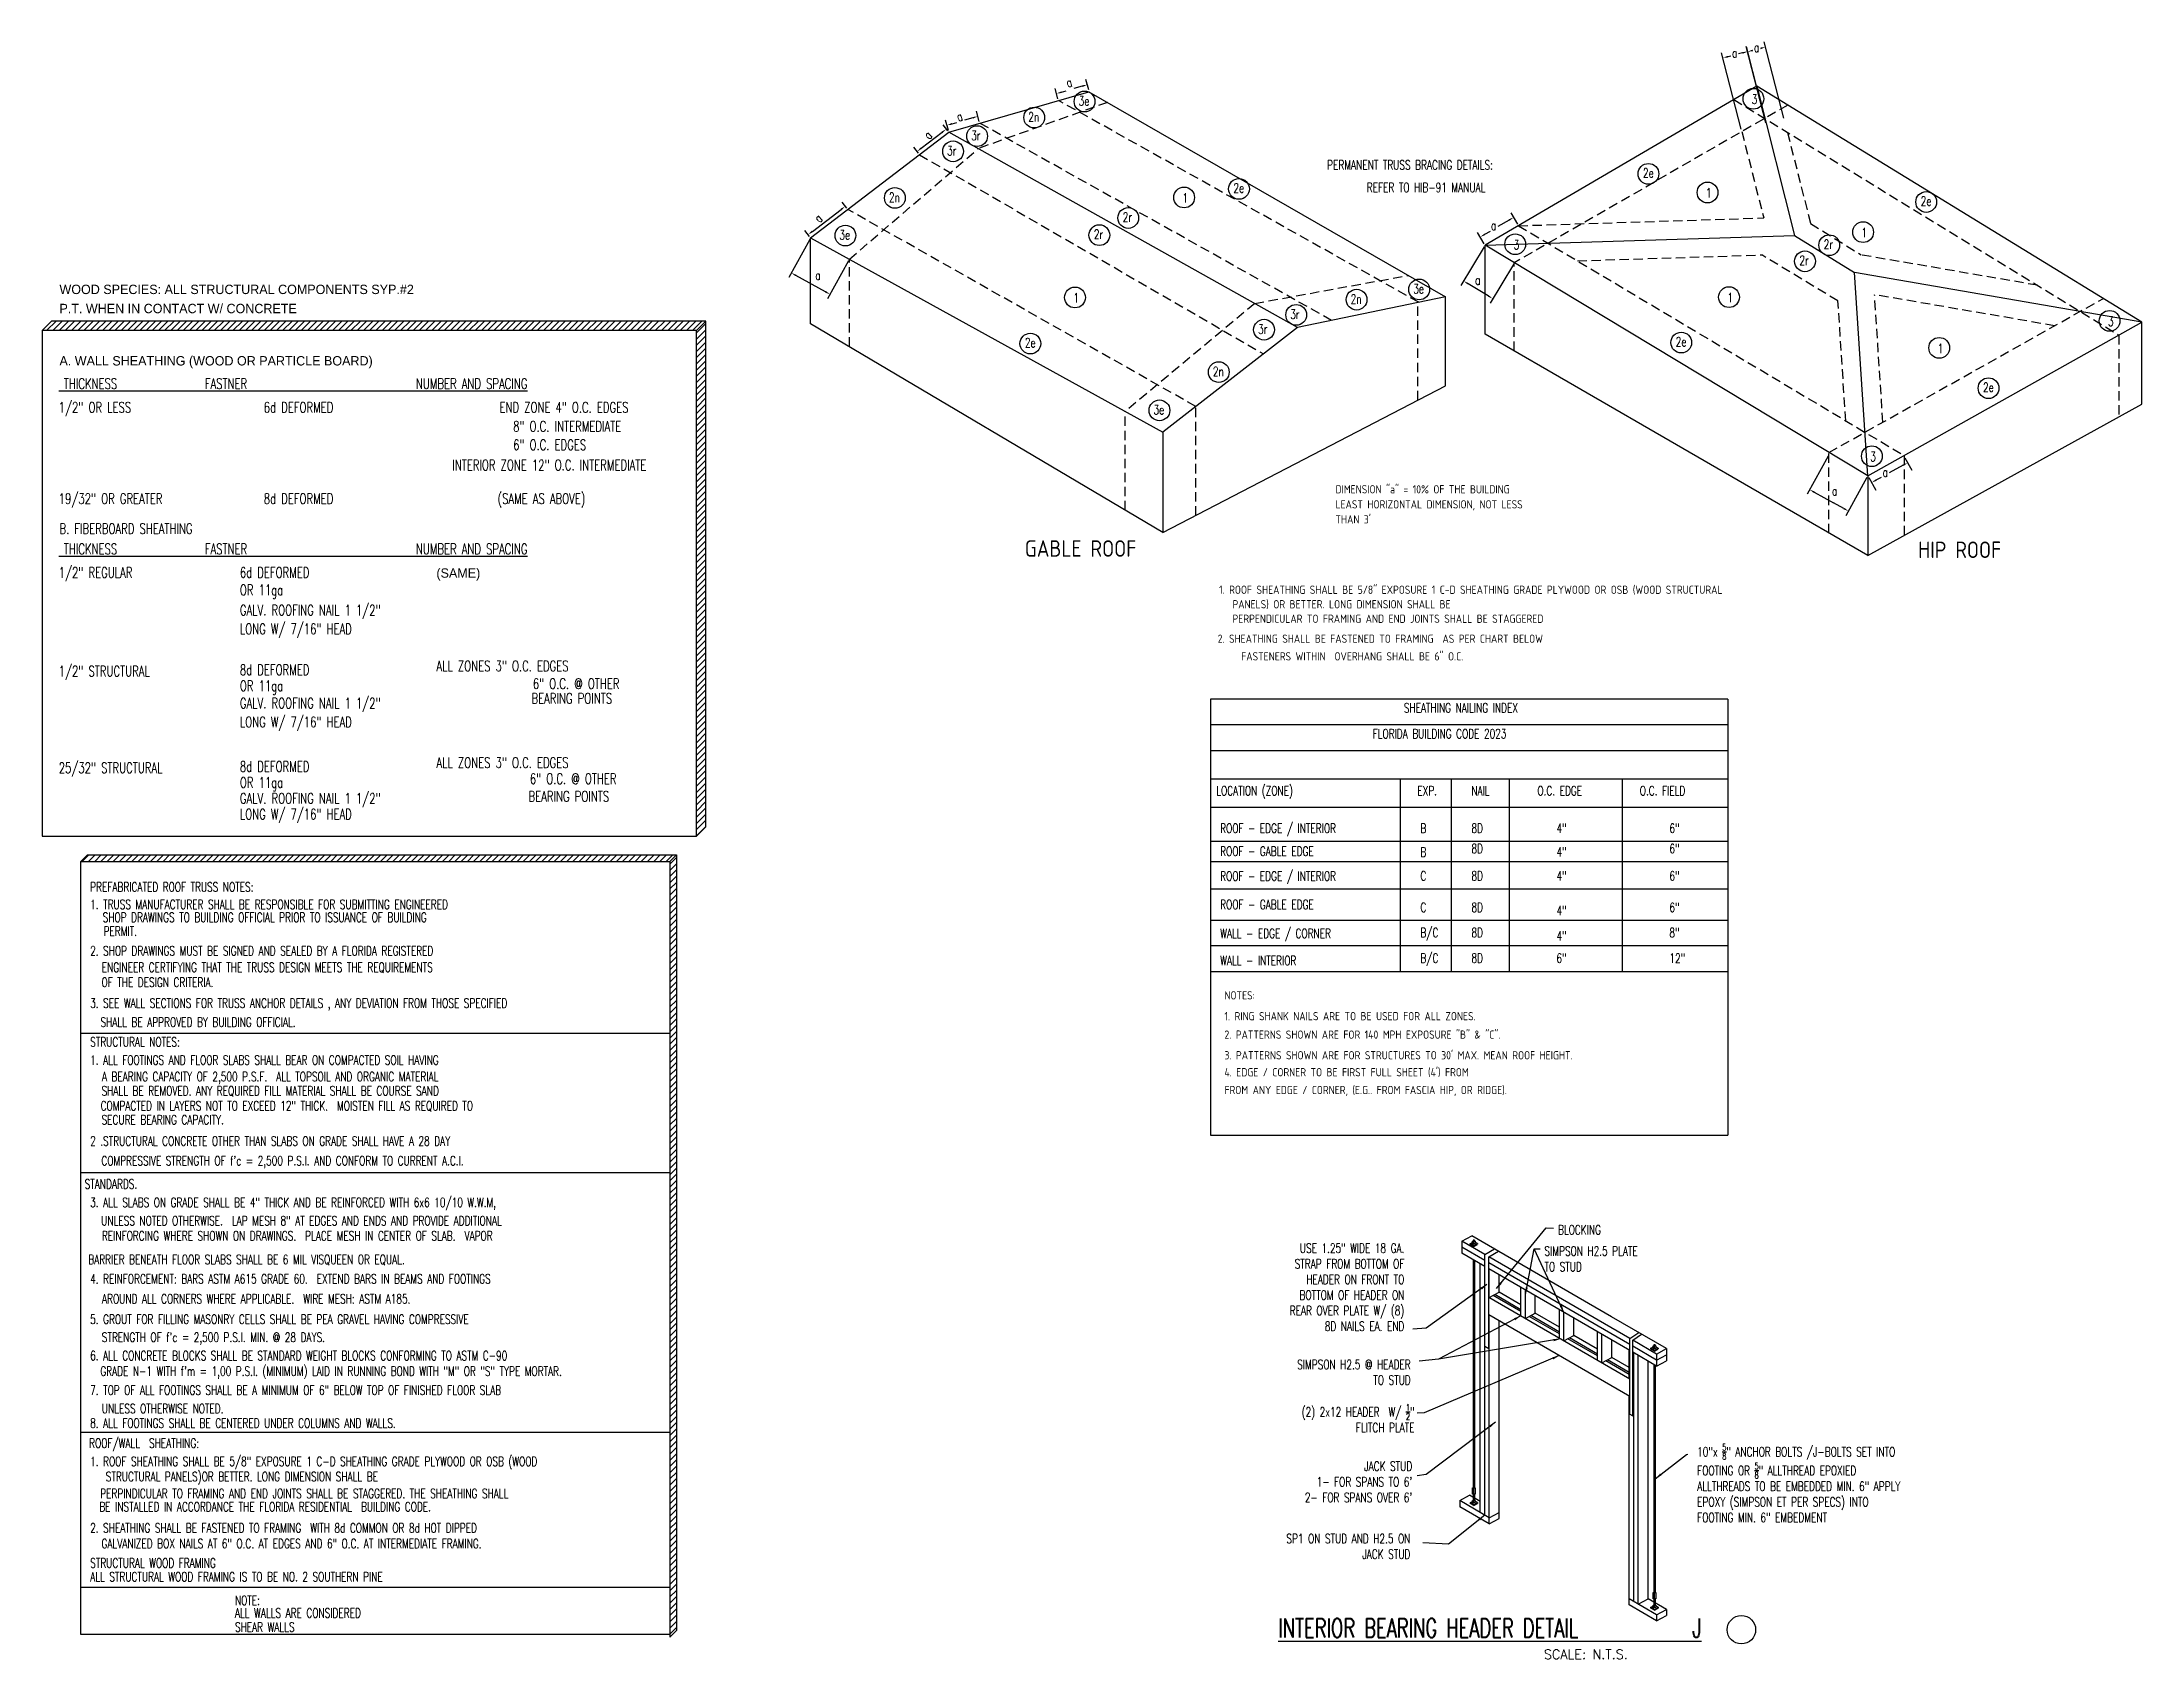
# Model space of a CAD drawing. Header units: inches. Extents: x -25328 to 8149, y -5530 to 4336.
# Drawn here: x 4537 to 5433, y -2696 to -2006 of the extents above; entities that cross this region are included whole.
import ezdxf

# ---------------------------------------------------------------- set-up
doc = ezdxf.new("R2010")
doc.units = ezdxf.units.IN
doc.header["$LTSCALE"] = 16
doc.header["$MEASUREMENT"] = 0
doc.linetypes.add('HIDDEN', pattern=[0.375, 0.25, -0.125])
doc.layers.get('0').update_dxf_attribs({"linetype": 'CONTINUOUS'})
for name, color, linetype in [('BLOCK', 8, 'CONTINUOUS'), ('DIM', 5, 'CONTINUOUS'), ('DIMS', 5, 'CONTINUOUS'), ('GREEN', 3, 'CONTINUOUS'), ('HATCH', 8, 'CONTINUOUS'), ('LAYER1', 2, 'CONTINUOUS'), ('ROOF', 1, 'CONTINUOUS'), ('TEXT', 11, 'CONTINUOUS'), ('TEXT ROOM', 3, 'CONTINUOUS'), ('wall-external', 6, 'CONTINUOUS'), ('WALLS EXT', 6, 'CONTINUOUS')]:
    doc.layers.add(name, color=color, linetype=linetype)
doc.styles.add('ARCHM', font='ARCHM.SHX')
doc.styles.add('HALLDIMTEXT', font='archs.shx')
doc.styles.add('NOTES', font='romant.shx', dxfattribs={"width": 0.7, "height": 4.5})
doc.styles.add('PAYTAS RM', font='romans.shx', dxfattribs={"width": 0.7, "height": 4.5})
doc.styles.add('PAYTS NOTES', font='romans.shx', dxfattribs={"width": 0.7, "height": 4.5})
doc.dimstyles.new('DIM- PAYTAS', dxfattribs={"dimscale": 48, "dimtxt": 0.1, "dimasz": 0.0625, "dimexe": 0.125, "dimexo": 0.125, "dimgap": 0.125, "dimtad": 1, "dimdec": 1, "dimzin": 3, "dimdsep": 46, "dimlunit": 4, "dimtxsty": 'PAYTAS RM', "dimblk": 'ARCHTICK', "dimcen": 0.09, "dimdle": 0.125, "dimclrd": 5, "dimclre": 5, "dimclrt": 11, "dimadec": 0, "dimazin": 0, "dimtfac": 1, "dimtdec": 1, "dimtofl": 0, "dimtmove": 2, "dimatfit": 3, "dimfxl": 0, "dimfrac": 2, "dimtolj": 1, "dimtzin": 3, "dimarcsym": 0})

msp = doc.modelspace()

# ---------------------------------------------------------------- texts
at = {"layer": 'DIM', "color": 11, "linetype": 'Continuous', "style": 'HALLDIMTEXT'}
for s, height, p in [('DIMENSION "a" = 10%%% OF THE BUILDING', 3.515625, (5088.89133413, -2198.72928295)), ('LEAST HORIZONTAL DIMENSION, NOT LESS', 3.515625, (5088.89133413, -2205.15785438)), ("THAN 3'", 3.515625, (5088.89133413, -2211.58642581)), ('GABLE ROOF', 7.03125, (4956.28994501, -2225.77308719)), ('HIP ROOF', 7.03125, (5337.65563305, -2226.306655)), ('1. ROOF SHEATHING SHALL BE 5/8" EXPOSURE 1 C-D SHEATHING GRADE PLYWOOD OR OSB (WOOD STRUCTURAL', 3.515625, (5039.19502735, -2241.62105145)), ('   PANELS) OR BETTER. LONG DIMENSION SHALL BE', 3.515625, (5039.19502735, -2247.80855145)), ('2. SHEATHING SHALL BE FASTENED TO FRAMING  AS PER CHART BELOW', 3.515625, (5038.60333636, -2262.52735909)), ('   PERPENDICULAR TO FRAMING AND END JOINTS SHALL BE STAGGERED', 3.515625, (5039.19502735, -2253.99605145)), ('FASTENERS WITHIN  OVERHANG SHALL BE 6" O.C.', 3.515625, (5048.66203881, -2270.05692813)), ('NOTES: ', 3.515625, (5041.50177608, -2414.80120326)), ('1. RING SHANK NAILS ARE TO BE USED FOR ALL ZONES.', 3.515625, (5041.50177608, -2423.69550408)), ('2. PATTERNS SHOWN ARE FOR 140 MPH EXPOSURE "B" & "C".', 3.515625, (5041.50177608, -2431.5670926)), ("3. PATTERNS SHOWN ARE FOR STRUCTURES TO 30' MAX. MEAN ROOF HEIGHT. ", 3.515625, (5041.50177608, -2440.38328036)), ("4. EDGE / CORNER TO BE FIRST FULL SHEET (4') FROM ", 3.515625, (5041.50177608, -2447.62513606)), ('FROM ANY EDGE / CORNER, (E.G.. FROM FASCIA HIP, OR RIDGE). ', 3.515625, (5041.50177608, -2455.22148837))]:
    msp.add_text(s, height=height, dxfattribs=at).set_placement(p)
at = {"layer": 'TEXT', "width": 0.7}
for s, height, style, p in [('3e', 4, 'PAYTS NOTES', (4979.2343477, -2033.13309097)), ('3', 4, 'PAYTS NOTES', (5266.63264246, -2032.43711238)), ('3r', 4, 'PAYTS NOTES', (4933.36657332, -2047.91228368)), ('2n', 4, 'PAYTS NOTES', (4957.74465967, -2039.97924581)), ('3r', 4, 'PAYTS NOTES', (4923.0970221, -2054.41469128)), ('PERMANENT TRUSS BRACING DETAILS:', 4, 'PAYTS NOTES', (5085.33463995, -2060.46912551)), ('2e', 4, 'PAYTS NOTES', (5220.16623014, -2063.90717478)), ('2n', 4, 'PAYTS NOTES', (4898.26055598, -2074.31395298)), ('1', 4, 'PAYTS NOTES', (5023.59223063, -2074.57158656)), ('2e', 4, 'PAYTS NOTES', (5045.34454129, -2070.34054964)), ('REFER TO HIB-91 MANUAL', 4, 'PAYTS NOTES', (5102.24868937, -2070.08270735)), ('1', 4, 'PAYTS NOTES', (5247.03854246, -2072.4427455)), ('2r', 4, 'PAYTS NOTES', (4998.07251047, -2082.75239907)), ('2e', 4, 'PAYTS NOTES', (5338.75217539, -2075.91313518)), ('3e', 4, 'PAYTS NOTES', (4877.12431393, -2090.38065212)), ('2r', 4, 'PAYTS NOTES', (4985.73539382, -2090.08099374)), ('1', 4, 'PAYTS NOTES', (5313.48006273, -2089.35665121)), ('3', 4, 'PAYTS NOTES', (5164.94387465, -2094.53755614)), ('2r', 4, 'PAYTS NOTES', (5286.97527067, -2101.25457306)), ('2r', 4, 'PAYTS NOTES', (5297.33844887, -2094.36355638)), ('1', 4, 'PAYTS NOTES', (4976.99778516, -2117.25750627)), ('2n', 4, 'PAYTS NOTES', (5095.36566617, -2117.73164183)), ('3e', 4, 'PAYTS NOTES', (5122.08901127, -2113.3939753)), ('1', 4, 'PAYTS NOTES', (5256.22705092, -2117.11132162)), ('3r', 4, 'PAYTS NOTES', (5069.58064588, -2124.24834188)), ('3', 4, 'PAYTS NOTES', (5418.70004954, -2127.2613615)), ('2e', 4, 'PAYTS NOTES', (4956.29257795, -2136.3863326)), ('3r', 4, 'PAYTS NOTES', (5055.86124084, -2130.57357352)), ('2e', 4, 'PAYTS NOTES', (5234.17669588, -2135.95854672)), ('1', 4, 'PAYTS NOTES', (5345.96113321, -2138.79199247)), ('%%U THICKNESS               FASTNER                              NUMBER AND SPACING', 4.5, 'PAYTS NOTES', (4543.81448607, -2154.09287894)), ('2n', 4, 'PAYTS NOTES', (5036.54635821, -2148.65820431)), ('2e', 4, 'PAYTS NOTES', (5365.34857512, -2155.42673256)), ('1/2" OR LESS', 4.5, 'PAYTS NOTES', (4543.81448607, -2164.210019)), ('6d DEFORMED', 4.5, 'PAYTS NOTES', (4631.33887704, -2164.210019)), ('END ZONE 4" O.C. EDGES', 4.5, 'PAYTS NOTES', (4731.99161894, -2164.210019)), ('8" O.C. INTERMEDIATE', 4.5, 'PAYTS NOTES', (4737.81627459, -2172.36399009)), ('3e', 4, 'PAYTS NOTES', (5011.21351448, -2165.00711038)), ('6" O.C. EDGES', 4.5, 'PAYTS NOTES', (4737.81627459, -2180.23536575)), ('INTERIOR ZONE 12" O.C. INTERMEDIATE', 4.5, 'PAYTS NOTES', (4711.80416673, -2188.87692262)), ('3', 4, 'PAYTS NOTES', (5317.19564181, -2185.03297612)), ('19/32" OR GREATER', 4.5, 'PAYTS NOTES', (4543.81448607, -2203.23454246)), ('8d DEFORMED', 4.5, 'PAYTS NOTES', (4631.33887704, -2203.23454246)), ('(SAME AS ABOVE)', 4.5, 'PAYTS NOTES', (4731.20705696, -2203.23454246)), ('B. FIBERBOARD SHEATHING', 4.5, 'PAYTS NOTES', (4544.12314826, -2216.02087532)), ('%%U THICKNESS               FASTNER                              NUMBER AND SPACING', 4.5, 'PAYTS NOTES', (4543.81448607, -2224.68305099)), ('1/2" REGULAR', 4.5, 'PAYTS NOTES', (4543.81448607, -2234.7301774)), ('6d DEFORMED', 4.5, 'PAYTS NOTES', (4621.1554618, -2234.7301774)), ('OR 11ga', 4.5, 'PAYTS NOTES', (4621.1554618, -2242.18651142)), ('GALV. ROOFING NAIL 1 1/2"', 4.5, 'PAYTS NOTES', (4621.1554618, -2250.82806829)), ('LONG W/ 7/16" HEAD', 4.5, 'PAYTS NOTES', (4621.1554618, -2258.84201209)), ('1/2" STRUCTURAL', 4.5, 'PAYTS NOTES', (4543.81448607, -2276.8927973)), ('8d DEFORMED', 4.5, 'PAYTS NOTES', (4621.1554618, -2276.33519788)), ('ALL ZONES 3" O.C. EDGES', 4.5, 'PAYTS NOTES', (4705.05546881, -2274.66239963)), ('OR 11ga', 4.5, 'PAYTS NOTES', (4621.1554618, -2283.16391883)), ('GALV. ROOFING NAIL 1 1/2"', 4.5, 'PAYTS NOTES', (4621.1554618, -2290.55024957)), ('BEARING POINTS', 4.5, 'PAYTS NOTES', (4745.64535408, -2288.45986882)), ('6" O.C. @ OTHER', 4.5, 'PAYTS NOTES', (4746.20342435, -2282.18874729)), ('LONG W/ 7/16" HEAD', 4.5, 'PAYTS NOTES', (4621.1554618, -2298.56419338)), ('SHEATHING NAILING INDEX', 4, 'PAYTS NOTES', (5118.07287502, -2292.29221828)), ('FLORIDA BUILDING CODE 2023', 4, 'PAYTS NOTES', (5104.76243457, -2303.34094557)), ('25/32" STRUCTURAL', 4.5, 'PAYTS NOTES', (4543.81448607, -2318.1502593)), ('8d DEFORMED', 4.5, 'PAYTS NOTES', (4621.1554618, -2317.59265988)), ('ALL ZONES 3" O.C. EDGES', 4.5, 'PAYTS NOTES', (4705.05546881, -2315.91986163)), ('OR 11ga', 4.5, 'PAYTS NOTES', (4621.1554618, -2324.42137046)), ('6" O.C. @ OTHER', 4.5, 'PAYTS NOTES', (4744.94716648, -2322.81859622)), ('GALV. ROOFING NAIL 1 1/2"', 4.5, 'PAYTS NOTES', (4621.1554618, -2331.18007777)), ('BEARING POINTS', 4.5, 'PAYTS NOTES', (4744.38909621, -2330.34495425)), ('LOCATION (ZONE)', 4, 'PAYTS NOTES', (5037.98743011, -2327.66754874)), ('EXP. ', 4, 'PAYTS NOTES', (5123.83407056, -2327.66754874)), ('NAIL', 4, 'PAYTS NOTES', (5146.8916178, -2327.66754874)), ('O.C. EDGE', 4, 'PAYTS NOTES', (5175.09623646, -2327.66754874)), ('O.C. FIELD', 4, 'PAYTS NOTES', (5218.82102154, -2327.66754874)), ('LONG W/ 7/16" HEAD', 4.5, 'PAYTS NOTES', (4621.1554618, -2337.93878507)), ('ROOF - EDGE / INTERIOR', 4, 'PAYTS NOTES', (5039.68133525, -2343.70696452)), ('B', 4, 'PAYTS NOTES', (5125.17400231, -2343.70696452)), ('8D', 4, 'PAYTS NOTES', (5146.96296896, -2343.70696452)), ('4"', 4, 'PAYTS NOTES', (5183.25061343, -2343.70696452)), ('6"', 4, 'PAYTS NOTES', (5231.45694677, -2343.70696452)), ('8D', 4, 'PAYTS NOTES', (5146.96296896, -2352.40385536)), ('6"', 4, 'PAYTS NOTES', (5231.45694677, -2352.40385536)), ('ROOF - GABLE EDGE', 4, 'PAYTS NOTES', (5039.68133525, -2353.52925533)), ('B', 4, 'PAYTS NOTES', (5125.17400231, -2353.87459438)), ('4"', 4, 'PAYTS NOTES', (5183.25061343, -2353.77860231)), ('PREFABRICATED ROOF TRUSS NOTES:', 4, 'PAYTAS RM', (4557.23791693, -2368.76464712)), ('ROOF - EDGE / INTERIOR', 4, 'PAYTS NOTES', (5039.68133525, -2364.09930611)), ('C', 4, 'PAYTS NOTES', (5125.17400231, -2364.04430374)), ('8D', 4, 'PAYTS NOTES', (5146.96296896, -2364.04430374)), ('4"', 4, 'PAYTS NOTES', (5183.25061343, -2364.04430374)), ('6"', 4, 'PAYTS NOTES', (5231.45694677, -2364.04430374)), ('1. TRUSS MANUFACTURER SHALL BE RESPONSIBLE FOR SUBMITTING ENGINEERED', 4, 'PAYTAS RM', (4557.23791693, -2376.20820655)), ('ROOF - GABLE EDGE', 4, 'PAYTS NOTES', (5039.68133525, -2376.27495328)), ('C', 4, 'PAYTS NOTES', (5125.17400231, -2377.49212379)), ('8D', 4, 'PAYTS NOTES', (5146.96296896, -2377.49212379)), ('4"', 4, 'PAYTS NOTES', (5183.25061343, -2378.86687074)), ('6"', 4, 'PAYTS NOTES', (5231.45694677, -2377.49212379)), ('  SHOP DRAWINGS TO BUILDING OFFICIAL PRIOR TO ISSUANCE OF BUILDING ', 4, 'PAYTAS RM', (4558.73643802, -2381.73624813)), ('  PERMIT.', 4, 'PAYTAS RM', (4559.12672621, -2387.6481725)), ('WALL - EDGE / CORNER', 4, 'PAYTS NOTES', (5039.68133525, -2388.58438223)), ('B/C', 4, 'PAYTS NOTES', (5125.17400231, -2388.26176851)), ('8D', 4, 'PAYTS NOTES', (5146.96296896, -2388.26176851)), ('8"', 4, 'PAYTS NOTES', (5231.45694677, -2388.26176851)), ('2. SHOP DRAWINGS MUST BE SIGNED AND SEALED BY A FLORIDA REGISTERED', 4, 'PAYTAS RM', (4557.23791693, -2396.03569432)), ('4"', 4, 'PAYTS NOTES', (5183.25061343, -2389.63651546)), ('  ENGINEER CERTIFYING THAT THE TRUSS DESIGN MEETS THE REQUIREMENTS ', 4, 'PAYTAS RM', (4558.31645223, -2403.0808602)), ('WALL - INTERIOR', 4, 'PAYTS NOTES', (5039.68133525, -2400.22483061)), ('B/C', 4, 'PAYTS NOTES', (5125.17400231, -2399.17256346)), ('8D', 4, 'PAYTS NOTES', (5146.96296896, -2399.17256346)), ('6"', 4, 'PAYTS NOTES', (5183.25061343, -2399.17256346)), ('12"', 4, 'PAYTS NOTES', (5231.45694677, -2399.17256346)), ('  OF THE DESIGN CRITERIA.', 4, 'PAYTAS RM', (4558.25119101, -2409.4768315)), ('3. SEE WALL SECTIONS FOR TRUSS ANCHOR DETAILS , ANY DEVIATION FROM THOSE SPECIFIED ', 4, 'PAYTAS RM', (4557.23791693, -2418.35812187)), ('   SHALL BE APPROVED BY BUILDING OFFICIAL.', 4, 'PAYTAS RM', (4555.39651549, -2426.47404744)), ('STRUCTURAL NOTES:', 4, 'PAYTAS RM', (4557.23791693, -2434.93588804)), ('1. ALL FOOTINGS AND FLOOR SLABS SHALL BEAR ON COMPACTED SOIL HAVING', 4, 'PAYTAS RM', (4557.23791693, -2442.6711377)), ('   A BEARING CAPACITY OF 2,500 P.S.F.  ALL TOPSOIL AND ORGANIC MATERIAL', 4, 'PAYTAS RM', (4555.99046644, -2449.75726141)), ('   SHALL BE REMOVED. ANY REQUIRED FILL MATERIAL SHALL BE COURSE SAND', 4, 'PAYTAS RM', (4555.8387006, -2455.83718783)), ('   COMPACTED IN LAYERS NOT TO EXCEED 12" THICK.  MOISTEN FILL AS REQUIRED TO ', 4, 'PAYTAS RM', (4555.43892614, -2462.20139848)), ('   SECURE BEARING CAPACITY.', 4, 'PAYTAS RM', (4555.83870441, -2468.16608457)), ('2 .STRUCTURAL CONCRETE OTHER THAN SLABS ON GRADE SHALL HAVE A 28 DAY ', 4, 'PAYTAS RM', (4557.23791693, -2477.26160969)), ("   COMPRESSIVE STRENGTH OF f'c = 2,500 P.S.I. AND CONFORM TO CURRENT A.C.I. ", 4, 'PAYTAS RM', (4555.76080683, -2485.64688681)), ('   STANDARDS.', 4, 'PAYTAS RM', (4548.62143688, -2495.59739888)), ('3. ALL SLABS ON GRADE SHALL BE 4" THICK AND BE REINFORCED WITH 6x6 10/10 W.W.M,', 4, 'PAYTAS RM', (4557.23791693, -2503.44000253)), ('   UNLESS NOTED OTHERWISE.  LAP MESH 8" AT EDGES AND ENDS AND PROVIDE ADDITIONAL', 4, 'PAYTAS RM', (4555.67982061, -2511.26735643)), ('   REINFORCING WHERE SHOWN ON DRAWINGS.  PLACE MESH IN CENTER OF SLAB.  VAPOR ', 4, 'PAYTAS RM', (4555.9914414, -2517.70531956)), ('   BARRIER BENEATH FLOOR SLABS SHALL BE 6 MIL VISQUEEN OR EQUAL.', 4, 'PAYTAS RM', (4550.16153457, -2527.84868598)), ('4. REINFORCEMENT: BARS ASTM A615 GRADE 60.  EXTEND BARS IN BEAMS AND FOOTINGS', 4, 'PAYTAS RM', (4557.23791693, -2536.07359344)), ('   AROUND ALL CORNERS WHERE APPLICABLE.  WIRE MESH: ASTM A185.', 4, 'PAYTAS RM', (4556.03840312, -2544.60653879)), ('5. GROUT FOR FILLING MASONRY CELLS SHALL BE PEA GRAVEL HAVING COMPRESSIVE ', 4, 'PAYTAS RM', (4557.23791693, -2553.34960337)), ("   STRENGTH OF f'c = 2,500 P.S.I. MIN. @ 28 DAYS.", 4, 'PAYTAS RM', (4555.94645625, -2561.05116871)), ('6. ALL CONCRETE BLOCKS SHALL BE STANDARD WEIGHT BLOCKS CONFORMING TO ASTM C-90', 4, 'PAYTAS RM', (4557.23791693, -2568.89040062)), ('   GRADE N-1 WITH f\'m = 1,00 P.S.I. (MINIMUM) LAID IN RUNNING BOND WITH "M" OR "S" TYPE MORTAR.', 4, 'PAYTAS RM', (4555.30072591, -2575.50015238)), ('7. TOP OF ALL FOOTINGS SHALL BE A MINIMUM OF 6" BELOW TOP OF FINISHED FLOOR SLAB', 4, 'PAYTAS RM', (4557.23791693, -2583.61566861)), ('   UNLESS OTHERWISE NOTED.', 4, 'PAYTAS RM', (4555.94645625, -2591.51607698)), ('8. ALL FOOTINGS SHALL BE CENTERED UNDER COLUMNS AND WALLS.', 4, 'PAYTAS RM', (4557.23791693, -2597.69560593)), ('ROOF/WALL  SHEATHING:', 4, 'PAYTAS RM', (4556.80743131, -2606.27595846)), ('1. ROOF SHEATHING SHALL BE 5/8" EXPOSURE 1 C-D SHEATHING GRADE PLYWOOD OR OSB (WOOD ', 4, 'PAYTAS RM', (4557.23791693, -2614.05272672)), ('    STRUCTURAL PANELS)OR BETTER. LONG DIMENSION SHALL BE', 4, 'PAYTAS RM', (4555.56311516, -2620.53779727)), ('   PERPINDICULAR TO FRAMING AND END JOINTS SHALL BE STAGGERED. THE SHEATHING SHALL', 4, 'PAYTAS RM', (4555.26226079, -2627.73252192)), ('   BE INSTALLED IN ACCORDANCE THE FLORIDA RESIDENTIAL  BUILDING CODE.', 4, 'PAYTAS RM', (4554.86713261, -2633.40145985)), ('2. SHEATHING SHALL BE FASTENED TO FRAMING  WITH 8d COMMON OR 8d HOT DIPPED', 4, 'PAYTAS RM', (4557.23791693, -2642.44783084)), ('STRUCTURAL WOOD FRAMING', 4, 'PAYTAS RM', (4557.23791693, -2657.4212055)), ('   GALVANIZED BOX NAILS AT 6" O.C. AT EDGES AND 6" O.C. AT INTERMEDIATE FRAMING.', 4, 'PAYTAS RM', (4555.81985269, -2649.15878464)), ('ALL STRUCTURAL WOOD FRAMING IS TO BE NO. 2 SOUTHERN PINE', 4, 'PAYTAS RM', (4557.23791693, -2663.29774117)), ('NOTE:', 4, 'PAYTAS RM', (4619.05994793, -2673.38350725)), ('ALL WALLS ARE CONSIDERED', 4, 'PAYTAS RM', (4619.05994793, -2678.76699477)), ('SHEAR WALLS', 4, 'PAYTAS RM', (4619.05994793, -2684.77553044))]:
    msp.add_text(s, height=height, dxfattribs=dict(at, style=style)).set_placement(p)
at = {"layer": 'TEXT'}
for s, style, p in [('WOOD SPECIES: ALL STRUCTURAL COMPONENTS SYP.#2', 'ARCHM', (4544.12314826, -2113.61243563)), ('P.T. WHEN IN CONTACT W/ CONCRETE', 'ARCHM', (4544.12314826, -2121.78020094)), ('A. WALL SHEATHING (WOOD OR PARTICLE BOARD)', 'ARCHM', (4544.12314826, -2144.10543238)), ('(SAME)', 'ARCHM', (4705.05546881, -2234.7301774)), ('SCALE: N.T.S.', 'NOTES', (5177.8522837, -2696.41600873))]:
    msp.add_text(s, height=4, dxfattribs=dict(at, style=style)).set_placement(p)
at = {"layer": 'TEXT', "char_height": 4, "attachment_point": 5, "style": 'PAYTS NOTES'}
for insert in [(5268.67160583, -2008.26589086), (5259.34303739, -2010.65424038), (5156.39719214, -2084.35269667), (4867.9543513, -2105.58254172), (5149.65323766, -2107.61161494), (5323.62556516, -2189.67024618), (5301.99937689, -2197.67199499)]:
    msp.add_mtext('\\A1;a', dxfattribs=dict(at, insert=insert))
for insert, rotation in [((4975.13961802, -2023.23386761), 17.2005696926), ((4928.38848621, -2037.8019813), 17.2005696926), ((4914.85413992, -2045.6619658), 45), ((4868.03795722, -2081.21006462), 45)]:
    msp.add_mtext('\\A1;a', dxfattribs=dict(at, insert=insert, rotation=rotation))
at = {"layer": 'TEXT', "char_height": 4}
for s, insert, width, attachment_point, style in [('\\A1;USE 1.25" WIDE 18 GA. STRAP FROM BOTTOM OF HEADER ON FRONT TO BOTTOM OF HEADER ON REAR OVER PLATE W/ (8) 8D NAILS EA. END', (5118.30503898, -2518.99588706), 58.4499644885, 3, 'PAYTS NOTES'), ('\\A1;BLOCKING', (5183.88428686, -2511.13825777), 71.2296437844, 1, 'NOTES'), ('\\A1;SIMPSON H2.5 PLATE TO STUD', (5178.10349338, -2520.23656644), 44.0509415186, 1, 'NOTES'), ('\\A1;SIMPSON H2.5 @ HEADER TO STUD', (5121.01639262, -2568.65604825), 58.4499644885, 3, 'PAYTS NOTES'), ('\\A1;(2) 2x12 HEADER  W/ {\\H0.7x;\\S1/2;}" FLITCH PLATE', (5122.65344047, -2587.57447684), 58.4499644885, 3, 'PAYTS NOTES'), ('\\A1;10"x {\\H0.7x;\\S5/8;}" ANCHOR BOLTS /J-BOLTS SET INTO FOOTING OR {\\H0.7x;\\S5/8;}" ALLTHREAD EPOXIED  ALLTHREADS TO BE EMBEDDED MIN. 6" APPLY EPOXY (SIMPSON ET PER SPECS) INTO FOOTING MIN. 6" EMBEDMENT ', (5243.30997511, -2604.56828307), 91.8050156629, 1, 'NOTES'), ("\\A1;JACK STUD\\P1- FOR SPANS TO 6'\\P2- FOR SPANS OVER 6'", (5121.65216808, -2612.10047143), 58.4499644885, 3, 'PAYTS NOTES'), ('\\A1;SP1 ON STUD AND H2.5 ON JACK STUD ', (5120.86154262, -2643.0059483), 58.4499644885, 3, 'PAYTS NOTES')]:
    msp.add_mtext(s, dxfattribs=dict(at, insert=insert, width=width, attachment_point=attachment_point, style=style))
at = {"layer": 'TEXT ROOM', "style": 'PAYTS NOTES', "width": 0.7}
msp.add_text('%%UINTERIOR BEARING HEADER DETAIL         J', height=8, dxfattribs=at).set_placement((5064.40080928, -2687.18183718))

# ---------------------------------------------------------------- blocks, each defined once
blk = doc.blocks.new('_ArchTick')
at = {"color": 0, "linetype": 'ByBlock', "const_width": 0.15}
blk.add_lwpolyline([(-0.5, -0.5), (0.5, 0.5)], dxfattribs=at)

# ---------------------------------------------------------------- hatches: boundary and pattern name
at = {"layer": 'DIMS'}
h = msp.add_hatch(dxfattribs=at)
h.set_pattern_fill('ANSI31', color=8, scale=15, style=0)
h.set_pattern_definition([(45, (15939.5364, -1330.2425), (-1.3258252, 1.3258252), [])])
h.paths.add_polyline_path([(4807.60114186, -2353.0980256), (4556.08307149, -2353.0980256), (4553.25464437, -2355.92645272), (4804.77271473, -2355.92645272)])
h = msp.add_hatch(dxfattribs=at)
h.set_pattern_fill('ANSI31', color=8, scale=15, style=0)
h.set_pattern_definition([(45, (7850.8707, -3036.5012), (-1.3258252, 1.3258252), [])])
h.paths.add_polyline_path([(4807.60114186, -2353.0980256), (4804.77271473, -2355.92645272), (4804.77271473, -2687.12762898), (4807.60114186, -2684.29920186)])
at = {"layer": 'HATCH', "linetype": 'Continuous'}
h = msp.add_hatch(dxfattribs=at)
h.set_pattern_fill('ANSI31', color=256, scale=15, style=0)
h.set_pattern_definition([(45, (11699.3088, -2080.2711), (-1.3258252, 1.3258252), [])])
h.paths.add_polyline_path([(4820.11605309, -2125.20748462), (4540.66718974, -2125.20748462), (4536.66718974, -2129.20748462), (4816.11605309, -2129.20748462)])
h.paths.add_polyline_path([(4820.11605309, -2125.20748462), (4816.11605309, -2129.20748462), (4816.11605309, -2345.06863152), (4820.11605309, -2341.06863152)])

# ---------------------------------------------------------------- linework, layer by layer
at = {"layer": 'DIMS', "linetype": 'Continuous'}
for p, q in [((4536.66718974, -2129.20748462), (4540.66718974, -2125.20748462)), ((4816.11605309, -2129.20748462), (4536.66718974, -2129.20748462)), ((4536.66718974, -2129.20748462), (4536.66718974, -2345.06863152)), ((4820.11605309, -2125.20748462), (4540.66718974, -2125.20748462)), ((4816.11605309, -2129.20748462), (4820.11605309, -2125.20748462)), ((4816.11605309, -2345.06863152), (4816.11605309, -2129.20748462)), ((4820.11605309, -2341.06863152), (4820.11605309, -2125.20748462)), ((4536.66718974, -2345.06863152), (4816.11605309, -2345.06863152)), ((4816.11605309, -2345.06863152), (4820.11605309, -2341.06863152))]:
    msp.add_line(p, q, dxfattribs=at)
at = {"layer": 'DIMS'}
for p, q in [((4553.25464437, -2355.92645272), (4556.08307149, -2353.0980256)), ((4553.25464437, -2355.92645272), (4804.77271473, -2355.92645272)), ((4553.25464437, -2685.91623284), (4553.25464437, -2355.92645272)), ((4556.08307149, -2353.0980256), (4807.60114186, -2353.0980256)), ((4804.77271473, -2355.92645272), (4807.60114186, -2353.0980256)), ((4804.77271473, -2355.92645272), (4804.77271473, -2687.12762898)), ((4807.60114186, -2353.0980256), (4807.60114186, -2684.29920186)), ((4804.77271473, -2429.27604608), (4553.25464437, -2429.27604608)), ((4804.77271473, -2488.78140406), (4553.25464437, -2488.78140406)), ((4804.77271473, -2599.71785345), (4553.25464437, -2599.71785345)), ((4804.77271473, -2665.9373043), (4553.25464437, -2665.9373043)), ((4804.77271473, -2665.9373043), (4553.25464437, -2665.9373043)), ((4804.77271473, -2685.91623284), (4553.25464437, -2685.91623284)), ((4804.77271473, -2687.12762898), (4807.60114186, -2684.29920186))]:
    msp.add_line(p, q, dxfattribs=at)
at = {"layer": 'GREEN', "linetype": 'Continuous'}
for p, q in [((5146.46161415, -2519.35617996), (5146.46161415, -2518.96774814)), ((5146.46815411, -2518.97223724), (5147.37470506, -2518.47712975)), ((5147.96904839, -2519.8423754), (5146.46815411, -2518.97223724)), ((5147.37470506, -2518.05465723), (5148.28779597, -2518.05465723)), ((5147.37470506, -2518.96774814), (5147.37470506, -2518.05465723)), ((5147.37470506, -2518.96774814), (5148.58234142, -2518.96774814)), ((5147.96904839, -2519.8423754), (5149.55969099, -2518.97365527)), ((5147.99325051, -2518.96774814), (5147.99325051, -2518.05465723)), ((5148.28779597, -2518.05465723), (5148.58234142, -2518.05465723)), ((5148.58234142, -2518.05465723), (5148.58234142, -2518.96774814)), ((5149.55969099, -2518.97365527), (5148.58234142, -2518.40704031)), ((5149.52488688, -2518.96774814), (5149.52488688, -2519.35617996)), ((5147.95428881, -2520.23080722), (5146.45339453, -2519.36066905)), ((5147.95428881, -2520.23080722), (5149.5449314, -2519.36208709)), ((5147.96904839, -2519.8423754), (5147.95428881, -2520.23080722)), ((5225.03893261, -2564.92035755), (5223.53803833, -2564.05021938)), ((5223.54625795, -2564.04573028), (5223.54625795, -2563.65729847)), ((5223.55279791, -2563.66178756), (5224.45934886, -2563.16668008)), ((5225.05369219, -2564.53192573), (5223.55279791, -2563.66178756)), ((5224.45934886, -2562.74420756), (5225.37243977, -2562.74420756)), ((5224.45934886, -2563.65729847), (5224.45934886, -2562.74420756)), ((5224.45934886, -2563.65729847), (5225.66698522, -2563.65729847)), ((5225.03893261, -2564.92035755), (5226.6295752, -2564.05163742)), ((5225.05369219, -2564.53192573), (5226.64433479, -2563.6632056)), ((5225.07789431, -2563.65729847), (5225.07789431, -2562.74420756)), ((5225.37243977, -2562.74420756), (5225.66698522, -2562.74420756)), ((5225.66698522, -2562.74420756), (5225.66698522, -2563.65729847)), ((5226.64433479, -2563.6632056), (5225.66698522, -2563.09659064)), ((5226.60953068, -2563.65729847), (5226.60953068, -2564.04573028)), ((5225.05369219, -2564.53192573), (5225.03893261, -2564.92035755)), ((5147.37723357, -2623.2828717), (5148.58486994, -2623.2828717)), ((5147.37723357, -2626.02214443), (5147.37723357, -2623.2828717)), ((5148.29032448, -2626.02214443), (5147.37723357, -2626.02214443)), ((5147.99577903, -2626.02214443), (5147.99577903, -2623.2828717)), ((5148.58486994, -2626.02214443), (5148.29032448, -2626.02214443)), ((5148.58486994, -2623.2828717), (5148.58486994, -2626.02214443)), ((5147.95681733, -2630.91470448), (5146.45592304, -2630.04456631)), ((5146.46414267, -2630.04007721), (5146.46414267, -2629.65164539)), ((5146.47068263, -2629.65613449), (5147.37723357, -2629.16102701)), ((5147.97157691, -2630.52627266), (5146.47068263, -2629.65613449)), ((5147.37723357, -2628.73855448), (5148.29032448, -2628.73855448)), ((5147.37723357, -2629.65164539), (5147.37723357, -2628.73855448)), ((5147.37723357, -2629.65164539), (5148.58486994, -2629.65164539)), ((5147.95681733, -2630.91470448), (5149.54745992, -2630.04598435)), ((5147.97157691, -2630.52627266), (5147.95681733, -2630.91470448)), ((5147.97157691, -2630.52627266), (5149.56221951, -2629.65755253)), ((5147.99577903, -2629.65164539), (5147.99577903, -2628.73855448)), ((5148.29032448, -2628.73855448), (5148.58486994, -2628.73855448)), ((5148.58486994, -2628.73855448), (5148.58486994, -2629.65164539)), ((5149.56221951, -2629.65755253), (5148.58486994, -2629.09093757)), ((5149.52741539, -2629.65164539), (5149.52741539, -2630.04007721)), ((5224.46187737, -2667.97242203), (5225.66951374, -2667.97242203)), ((5224.46187737, -2670.71169476), (5224.46187737, -2667.97242203)), ((5225.37496828, -2670.71169476), (5224.46187737, -2670.71169476)), ((5225.08042283, -2670.71169476), (5225.08042283, -2667.97242203)), ((5225.66951374, -2670.71169476), (5225.37496828, -2670.71169476)), ((5225.66951374, -2667.97242203), (5225.66951374, -2670.71169476)), ((5225.04146113, -2675.60425481), (5223.54056684, -2674.73411664)), ((5223.54878647, -2674.72962754), (5223.54878647, -2674.34119572)), ((5223.55532643, -2674.34568482), (5224.46187737, -2673.85057734)), ((5225.05622071, -2675.21582299), (5223.55532643, -2674.34568482)), ((5224.46187737, -2673.42810481), (5225.37496828, -2673.42810481)), ((5224.46187737, -2674.34119572), (5224.46187737, -2673.42810481)), ((5224.46187737, -2674.34119572), (5225.66951374, -2674.34119572)), ((5225.04146113, -2675.60425481), (5226.63210372, -2674.73553468)), ((5225.05622071, -2675.21582299), (5225.04146113, -2675.60425481)), ((5225.05622071, -2675.21582299), (5226.64686331, -2674.34710286)), ((5225.08042283, -2674.34119572), (5225.08042283, -2673.42810481)), ((5225.37496828, -2673.42810481), (5225.66951374, -2673.42810481)), ((5225.66951374, -2673.42810481), (5225.66951374, -2674.34119572)), ((5226.64686331, -2674.34710286), (5225.66951374, -2673.7804879)), ((5226.61205919, -2674.34119572), (5226.61205919, -2674.72962754))]:
    msp.add_line(p, q, dxfattribs=at)
at = {"layer": 'LAYER1'}
msp.add_line((5152.60358557, -2540.98672148), (5152.60358557, -2528.79027698), dxfattribs=at)
at = {"layer": 'ROOF'}
for p, q in [((5268.75106301, -2024.82915436), (5152.80896803, -2092.79335152)), ((5433.21790472, -2125.54855274), (5268.75106301, -2024.82915436)), ((5268.75106301, -2024.82915436), (5284.85662618, -2088.56214325)), ((4923.88895241, -2044.46243212), (4983.53224567, -2027.19284104)), ((4983.53224567, -2027.19284104), (5135.91507214, -2114.76036949)), ((4864.80307441, -2089.58620237), (4923.88895241, -2044.46243212)), ((5072.67994065, -2127.84675009), (4923.88895241, -2044.46243212)), ((5152.80896803, -2092.79335152), (5284.85662618, -2088.56214325)), ((5284.85662618, -2088.56214325), (5310.5440803, -2104.41852034)), ((4864.80307441, -2089.58620237), (5015.19344484, -2172.53197207)), ((5316.16097923, -2191.28441557), (5152.80896803, -2092.79335152)), ((5316.16097923, -2191.28441557), (5310.5440803, -2104.41852034)), ((5433.21790472, -2125.54855274), (5310.5440803, -2104.41852034)), ((5135.91507214, -2114.76036949), (5072.67994065, -2127.84675009)), ((5072.67994065, -2127.84675009), (5015.19344484, -2172.53197207)), ((5316.16097923, -2191.28441557), (5433.21790472, -2125.54855274))]:
    msp.add_line(p, q, dxfattribs=at)
at = {"layer": 'ROOF', "color": 8, "linetype": 'HIDDEN'}
for p, q in [((4991.52986935, -2031.78871418), (4936.39183187, -2051.46920107)), ((5124.43137131, -2117.13689779), (4970.63370093, -2030.92758775)), ((5281.98262198, -2032.93215339), (5165.23435854, -2100.26319877)), ((5258.93811158, -2030.58141686), (5423.34142092, -2131.09490706)), ((5087.2469718, -2124.83213291), (4937.0403454, -2040.65447373)), ((4881.38217419, -2098.73018006), (4936.39183187, -2051.46920107)), ((5262.3878753, -2044.2328335), (5271.70153611, -2081.0888835)), ((5281.88942175, -2044.61347193), (5291.72320562, -2083.52775464)), ((4911.26591581, -2054.10262065), (5058.16163711, -2139.1320721)), ((5029.24018283, -2161.61320591), (4880.66718209, -2077.47081416)), ((5167.0556878, -2084.44205451), (5271.70153611, -2081.0888835)), ((5167.0556878, -2084.44205451), (5331.67492493, -2182.57222189)), ((5291.72320562, -2083.52775464), (5313.38893472, -2096.90159732)), ((5192.19244632, -2099.426174), (5270.8684508, -2096.90515572)), ((5303.4188873, -2116.51261172), (5270.8684508, -2096.90515572)), ((5388.6041094, -2109.85708384), (5313.38893472, -2096.90159732)), ((5054.43770716, -2117.62357585), (5120.02249931, -2105.62762563)), ((5299.53727162, -2181.26135777), (5416.72817918, -2115.45025439)), ((5322.58323906, -2168.31939344), (5319.0639321, -2113.89296454)), ((5395.92606728, -2127.13213284), (5319.0639321, -2113.89296454)), ((5054.43770716, -2117.62357585), (4999.13983489, -2163.67782117)), ((5306.7288674, -2167.70177999), (5303.4188873, -2116.51261172))]:
    msp.add_line(p, q, dxfattribs=at)
at = {"layer": 'TEXT'}
for p, q in [((5272.65493395, -2040.46263716), (5264.28935091, -2007.94771359)), ((5272.64748635, -2040.42951039), (5264.31749252, -2007.89196398)), ((5280.29686853, -2038.4964865), (5271.9312855, -2005.98156294)), ((5262.06551846, -2043.13861839), (5253.73552463, -2010.60107198)), ((5256.4732566, -2012.22274508), (5257.7243231, -2011.90245737)), ((5262.69581942, -2010.62969595), (5260.96175168, -2011.07363765)), ((5267.02901725, -2009.56611661), (5267.05289154, -2009.55997413)), ((5270.31288247, -2008.72122928), (5270.29032011, -2008.72703422)), ((4970.42510804, -2030.20717884), (4969.16515286, -2025.85572222)), ((4980.78109779, -2024.83476927), (4977.19715204, -2025.87249328)), ((4983.57650102, -2026.39922044), (4982.31654584, -2022.04776383)), ((4971.95215829, -2027.39117027), (4973.95972346, -2026.80988397)), ((4923.36029106, -2043.92246986), (4921.40843124, -2041.36666943)), ((4923.68035952, -2043.74202321), (4922.42040434, -2039.3905666)), ((4925.20740977, -2040.92601465), (4927.21497494, -2040.34472834)), ((4934.03634927, -2038.36961364), (4930.45240352, -2039.40733765)), ((4936.8317525, -2039.93406482), (4935.57179732, -2035.58260821)), ((4910.81070738, -2053.50656253), (4908.85884756, -2050.95076211)), ((4912.01264722, -2051.37331118), (4920.98588216, -2044.52046909)), ((4865.54980582, -2086.8568929), (4877.83756476, -2077.47275527)), ((4880.21197366, -2076.87475604), (4878.26011384, -2074.31895561)), ((5166.6764059, -2083.7950265), (5163.82800299, -2078.93585338)), ((4864.34786598, -2088.99014425), (4862.39600616, -2086.43434383)), ((5152.42968612, -2092.14632352), (5149.58128322, -2087.28715039)), ((5152.66021294, -2088.09038868), (5155.02667738, -2086.70318884)), ((5163.0247647, -2082.0147831), (5158.26410595, -2084.80543778)), ((4864.44086091, -2090.24293777), (4855.44987964, -2106.54463717)), ((5152.42170979, -2093.43563733), (5142.43880256, -2109.99275333)), ((4871.14541374, -2112.63176817), (4858.50672633, -2105.66107149)), ((4881.01996069, -2099.38691546), (4872.02897942, -2115.68861486)), ((5164.8471003, -2100.92737204), (5154.86419307, -2117.48448804)), ((5154.09911037, -2114.39585591), (5145.5274347, -2109.22767064)), ((5299.21966595, -2182.79717327), (5290.22868468, -2199.09887267)), ((5331.27031689, -2186.70047586), (5325.24427944, -2190.0007166)), ((5335.09891165, -2189.00711833), (5332.16297116, -2183.64627083)), ((5315.79876573, -2191.94115097), (5306.80778446, -2208.24285037)), ((5319.67708259, -2197.45309116), (5316.7411421, -2192.09224365)), ((5319.79534713, -2192.98489792), (5322.00685087, -2191.77373805)), ((5293.28553137, -2198.215307), (5301.51248937, -2202.75277413)), ((5305.92421878, -2205.18600367), (5301.51248937, -2202.75277413)), ((5035.50986194, -2286.53996967), (5035.50986194, -2472.81738359)), ((5256.40646424, -2286.53996967), (5035.50986194, -2286.53996967)), ((5256.40646424, -2286.53996967), (5256.40646424, -2402.80931192)), ((5256.40646424, -2297.58869696), (5035.50986194, -2297.58869696)), ((5256.40646424, -2308.63742426), (5035.50986194, -2308.63742426)), ((5256.40646424, -2320.71933226), (5035.50986194, -2320.71933226)), ((5116.50802306, -2320.71933226), (5116.50802306, -2402.80931192)), ((5138.29698971, -2320.71933226), (5138.29698971, -2402.80931192)), ((5163.06222555, -2320.71933226), (5163.06222555, -2402.80931192)), ((5211.2685589, -2320.71933226), (5211.2685589, -2402.80931192)), ((5256.40646424, -2320.71933226), (5256.40646424, -2472.81738359)), ((5256.40646424, -2332.80124026), (5035.50986194, -2332.80124026)), ((5256.40646424, -2347.34371299), (5035.50986194, -2347.34371299)), ((5256.40646424, -2356.04060382), (5035.50986194, -2356.04060382)), ((5256.40646424, -2367.6810522), (5035.50986194, -2367.6810522)), ((5256.40646424, -2381.12887225), (5035.50986194, -2381.12887225)), ((5256.40646424, -2391.89851697), (5035.50986194, -2391.89851697)), ((5035.50986194, -2402.80931192), (5256.40646424, -2402.80931192)), ((5035.50986194, -2472.81738359), (5256.40646424, -2472.81738359))]:
    msp.add_line(p, q, dxfattribs=at)
for centre in [(5267.31695397, -2030.23650751), (4960.27760966, -2038.23395864), (4981.76729769, -2031.38780379), (4935.89952332, -2046.1669965), (4925.6299721, -2052.66940411), (5222.51141336, -2062.28119211), (4900.79350597, -2072.5686658), (5024.27654215, -2072.37098169), (5047.68972451, -2068.71456696), (5247.72285398, -2070.24214064), (5341.0973586, -2074.2871525), (5000.41769369, -2081.12641639), (4879.65726393, -2088.63536494), (4988.08057704, -2088.45501106), (5165.62818617, -2092.33695127), (5299.68363209, -2092.7375737), (5314.16437425, -2087.15604634), (5289.32045388, -2099.62859038), (4977.68209668, -2115.0569014), (5097.89861617, -2115.98635465), (5124.62196127, -2111.64868812), (5256.91136244, -2114.91071676), (5058.39419084, -2128.82828634), (5072.11359588, -2122.5030547), (5419.38436106, -2125.06075663), (4958.63776117, -2134.76034992), (5236.52187909, -2134.33256404), (5346.64544473, -2136.59138761), (5039.0793082, -2146.91291714), (5367.69375834, -2153.80074988), (5013.74646448, -2163.26182321), (5317.87995333, -2182.83237125)]:
    msp.add_circle(centre, 4.43425682, dxfattribs=at)
at = {"layer": 'TEXT', "color": 3}
msp.add_circle((5262.19987133, -2683.91853469), 6.06631187, dxfattribs=at)
at = {"layer": 'TEXT'}
for points in [[(5270.21944386, -2008.35805683), (5270.40632108, -2009.08440172), (5272.49191716, -2008.16059762)], [(5256.3802517, -2011.85946132), (5256.56626151, -2012.58602883), (5254.29355407, -2012.78077451)], [(5262.60281451, -2010.26641219), (5262.78882433, -2010.99297971), (5264.87552196, -2010.07166651)], [(5266.93557864, -2009.20294417), (5267.12245586, -2009.92928906), (5264.84998257, -2010.12674827)], [(4980.67680134, -2024.47456481), (4980.88539424, -2025.19497372), (4982.94232453, -2024.20899057)], [(4971.84786184, -2027.03096582), (4972.05645474, -2027.75137473), (4969.79093155, -2028.01694896)], [(4920.75827795, -2044.22244003), (4921.21348638, -2044.81849815), (4922.77405653, -2043.1548438)], [(4925.10311332, -2040.56581019), (4925.31170622, -2041.2862191), (4923.04618303, -2041.55179334)], [(4933.93205282, -2038.00940918), (4934.14064572, -2038.7298181), (4936.19757601, -2037.74383495)], [(4911.78504301, -2051.07528212), (4912.24025144, -2051.67134025), (4910.22447285, -2052.73893647)], [(4877.60996055, -2077.17472621), (4878.06516898, -2077.77078433), (4879.62573913, -2076.10712998)], [(4865.32220161, -2086.55886384), (4865.77741004, -2087.15492196), (4863.76163145, -2088.22251819)], [(5152.47057199, -2087.76687468), (5152.84985389, -2088.41390268), (5150.71912893, -2089.2282344)], [(5162.83512375, -2081.6912691), (5163.21440565, -2082.3382971), (5164.96584871, -2080.87693738)], [(4858.68783308, -2105.33270379), (4858.32561958, -2105.98943919), (4856.53652014, -2104.57443098)], [(4871.32652049, -2112.30340047), (4870.96430699, -2112.96013587), (4873.11561993, -2113.71840868)], [(5145.72106382, -2108.90652773), (5145.33380558, -2109.54881354), (5143.60057728, -2108.06589592)], [(5154.29273949, -2114.074713), (5153.90548125, -2114.71699881), (5156.02596779, -2115.55763063)], [(5331.09018766, -2186.37157091), (5331.45044612, -2187.0293808), (5333.24374654, -2185.61970047)], [(5319.6152179, -2192.65599298), (5319.97547636, -2193.31380286), (5317.82191748, -2194.0656733)], [(5293.46663812, -2197.8869393), (5293.10442462, -2198.5436747), (5291.31532518, -2197.12866649)], [(5306.10532553, -2204.85763598), (5305.74311203, -2205.51437137), (5307.89442496, -2206.27264418)]]:
    msp.add_solid(points, dxfattribs=at)
at = {"layer": 'wall-external'}
for p, q in [((4864.80307441, -2126.35371887), (4864.80307441, -2089.58620237)), ((5152.80896803, -2130.67503519), (5152.80896803, -2092.79335152)), ((5135.91507214, -2152.74279969), (5135.91507214, -2114.76036949)), ((5015.19344484, -2215.45537765), (4864.80307441, -2126.35371887)), ((5316.16097923, -2225.26651415), (5152.80896803, -2130.67503519)), ((5433.21790472, -2160.64481849), (5433.21790472, -2125.54855274)), ((5015.19344484, -2215.45537765), (5135.91507214, -2152.74279969)), ((5316.16097923, -2225.26651415), (5433.21790472, -2160.64481849)), ((5015.19344484, -2172.53197207), (5015.19344484, -2215.45537765)), ((5316.16097923, -2191.28441557), (5316.16097923, -2225.26651415))]:
    msp.add_line(p, q, dxfattribs=at)
at = {"layer": 'wall-external', "color": 8, "linetype": 'HIDDEN'}
for p, q in [((4881.38217419, -2136.06810828), (4881.38217419, -2098.73018006)), ((5165.23435854, -2137.81183192), (5165.23435854, -2100.26319877)), ((5124.05528243, -2158.90373376), (5124.05528243, -2117.21472861)), ((5423.34142092, -2131.09490706), (5423.34142092, -2166.05184152)), ((4999.13983489, -2205.9441086), (4999.13983489, -2163.67782117)), ((5029.24018283, -2208.15836575), (5029.24018283, -2161.61320591)), ((5299.53727162, -2215.68220985), (5299.53727162, -2181.26135777)), ((5331.66352198, -2182.57862547), (5331.66352198, -2216.70827981))]:
    msp.add_line(p, q, dxfattribs=at)
at = {"layer": 'WALLS EXT', "color": 1}
for p, q in [((5142.85312012, -2517.9975137), (5147.05917827, -2515.7003997)), ((5152.70676641, -2523.71013038), (5142.85312012, -2517.9975137)), ((5142.85312012, -2517.9975137), (5142.85312012, -2520.56749637)), ((5206.66526056, -2550.25681565), (5147.05917827, -2515.7003997)), ((5152.70676641, -2526.28011304), (5142.85312012, -2520.56749637)), ((5142.85312012, -2520.56749637), (5142.85312012, -2523.13747903)), ((5152.70676641, -2528.85009571), (5142.85312012, -2523.13747903)), ((5150.65078635, -2633.86834607), (5150.65078635, -2527.65814853)), ((5214.60738645, -2559.59679649), (5154.36413749, -2524.67098541)), ((5214.60738645, -2562.16677916), (5154.36413749, -2527.24096808)), ((5152.60358557, -2635.00047452), (5152.60358557, -2528.79027698)), ((5214.60738645, -2564.73676183), (5154.36413749, -2529.81095075)), ((5154.55638478, -2542.11884993), (5154.55638478, -2529.92240544)), ((5158.76244293, -2539.82173593), (5158.76244293, -2532.36085282)), ((5152.70676641, -2541.04654021), (5152.60358557, -2540.98672148)), ((5214.60738645, -2576.93320632), (5154.36413749, -2542.00739524)), ((5154.55638478, -2542.11884993), (5158.76244293, -2539.82173593)), ((5168.01776091, -2548.05320259), (5156.21714352, -2541.21183628)), ((5168.01776091, -2547.30527041), (5156.88144623, -2540.84903125)), ((5168.01776091, -2545.18747388), (5158.76244293, -2539.82173593)), ((5168.01776091, -2549.92303526), (5168.01776091, -2537.72659077)), ((5169.97056013, -2551.05516372), (5169.97056013, -2538.85871922)), ((5174.17661828, -2548.75804972), (5174.17661828, -2541.2971666)), ((5152.70676641, -2548.51028797), (5152.60358557, -2548.45046924)), ((5214.60738645, -2584.39695408), (5154.36413749, -2549.47114301)), ((5154.55638478, -2638.70258564), (5154.55638478, -2549.5825977)), ((5158.76244293, -2605.83328443), (5158.76244293, -2552.02104507)), ((5169.97056013, -2551.05516372), (5174.17661828, -2548.75804972)), ((5184.46642348, -2557.58925669), (5171.63131887, -2550.14815007)), ((5184.46642348, -2556.84132451), (5172.29562158, -2549.78534504)), ((5184.46642348, -2554.72352798), (5174.17661828, -2548.75804972)), ((5184.46642348, -2559.45908936), (5184.46642348, -2547.26264487)), ((5186.41922269, -2560.59121782), (5186.41922269, -2548.39477332)), ((5190.62528084, -2558.29410382), (5190.62528084, -2550.8332207)), ((5230.20755659, -2563.90537872), (5206.66526056, -2550.25681565)), ((5186.41922269, -2560.59121782), (5190.62528084, -2558.29410382)), ((5200.68985986, -2566.9947367), (5188.07998143, -2559.68420417)), ((5200.68985986, -2566.24680452), (5188.74428414, -2559.32139914)), ((5200.68985986, -2564.129008), (5190.62528084, -2558.29410382)), ((5200.68985986, -2568.86456938), (5200.68985986, -2556.66812488)), ((5202.64265908, -2569.99669784), (5202.64265908, -2557.80025334)), ((5206.84871723, -2567.69958383), (5206.84871723, -2560.23870072)), ((5226.00149843, -2566.20249272), (5215.87128155, -2560.32953522)), ((5226.00149843, -2568.77247539), (5215.87128155, -2562.89951789)), ((5226.00149843, -2566.20249272), (5230.20755659, -2563.90537872)), ((5226.00149843, -2566.20249272), (5230.20755659, -2563.90537872)), ((5230.20755659, -2563.90537872), (5230.20755659, -2566.47536139)), ((5202.64265908, -2569.99669784), (5206.84871723, -2567.69958383)), ((5214.27531809, -2574.87085819), (5204.30341782, -2569.08968418)), ((5214.27531809, -2574.12292601), (5204.96772053, -2568.72687915)), ((5214.27531809, -2572.00512948), (5206.84871723, -2567.69958383)), ((5214.27531809, -2576.74069086), (5214.27531809, -2564.54424637)), ((5226.00149843, -2571.34245806), (5215.87128155, -2565.46950055)), ((5216.2281173, -2671.88657236), (5216.2281173, -2565.67637482)), ((5218.18091652, -2673.01870082), (5218.18091652, -2566.80850328)), ((5222.38697467, -2670.72158682), (5222.38697467, -2569.3284397)), ((5226.00149843, -2566.20249272), (5226.00149843, -2568.77247539)), ((5226.00149843, -2568.77247539), (5230.20755659, -2566.47536139)), ((5226.00149843, -2568.77247539), (5226.00149843, -2571.34245806)), ((5226.00149843, -2571.34245806), (5230.20755659, -2569.04534406)), ((5230.20755659, -2566.47536139), (5230.20755659, -2569.04534406)), ((5216.2281173, -2577.87281932), (5215.87128155, -2577.66594505)), ((5214.27531809, -2673.32442657), (5214.27531809, -2584.20443862)), ((5216.2281173, -2585.33656708), (5215.87128155, -2585.12969281)), ((5158.76244293, -2636.40547164), (5158.76244293, -2605.83328443)), ((5141.92125943, -2628.80743363), (5146.12731759, -2626.51031963)), ((5150.65078635, -2629.13278469), (5146.12731759, -2626.51031963)), ((5141.92125943, -2628.80743363), (5141.92125943, -2631.3774163)), ((5154.55638478, -2636.13260298), (5141.92125943, -2628.80743363)), ((5154.55638478, -2638.70258564), (5141.92125943, -2631.3774163)), ((5154.55638478, -2636.13260298), (5158.76244293, -2633.83548898)), ((5154.55638478, -2638.70258564), (5158.76244293, -2636.40547164)), ((5226.00149843, -2677.5526556), (5214.27531809, -2670.7544439)), ((5218.18091652, -2673.01870082), (5222.38697467, -2670.72158682)), ((5230.20755659, -2675.2555416), (5222.38697467, -2670.72158682)), ((5226.00149843, -2680.12263827), (5214.27531809, -2673.32442657)), ((5226.00149843, -2677.5526556), (5230.20755659, -2675.2555416)), ((5226.00149843, -2677.5526556), (5230.20755659, -2675.2555416)), ((5226.00149843, -2677.5526556), (5226.00149843, -2680.12263827)), ((5226.00149843, -2680.12263827), (5230.20755659, -2677.82552426)), ((5230.20755659, -2675.2555416), (5230.20755659, -2677.82552426))]:
    msp.add_line(p, q, dxfattribs=at)
at = {"layer": 'WALLS EXT', "color": 6}
for p, q in [((5147.6769561, -2517.56316156), (5147.6769561, -2518.05465723)), ((5148.3019561, -2517.56316156), (5147.6769561, -2517.56316156)), ((5147.77887149, -2517.56316156), (5147.77887149, -2518.05465723)), ((5147.89328447, -2517.56316156), (5147.89328447, -2518.05465723)), ((5148.04585306, -2517.56316156), (5148.04585306, -2518.05465723)), ((5148.18207694, -2517.56316156), (5148.18207694, -2518.05465723)), ((5148.3019561, -2517.56316156), (5148.3019561, -2518.05465723)), ((5147.67948462, -2525.93554683), (5147.67948462, -2623.2828717)), ((5147.80894637, -2526.01060182), (5147.80894637, -2623.2828717)), ((5147.92729414, -2526.07921353), (5147.92729414, -2623.27161834)), ((5148.074797, -2526.16472779), (5148.074797, -2623.2828717)), ((5148.20698182, -2526.24136147), (5148.20698182, -2623.2828717)), ((5148.30448462, -2526.29788838), (5148.30448462, -2623.2828717)), ((5224.7615999, -2562.25271189), (5224.7615999, -2562.74420756)), ((5225.3865999, -2562.25271189), (5224.7615999, -2562.25271189)), ((5224.86351529, -2562.25271189), (5224.86351529, -2562.74420756)), ((5224.97792827, -2562.25271189), (5224.97792827, -2562.74420756)), ((5225.13049686, -2562.25271189), (5225.13049686, -2562.74420756)), ((5225.26672074, -2562.25271189), (5225.26672074, -2562.74420756)), ((5225.3865999, -2562.25271189), (5225.3865999, -2562.74420756)), ((5224.76412842, -2570.62509716), (5224.76412842, -2667.97242203)), ((5224.89359017, -2570.70015215), (5224.89359017, -2667.97242203)), ((5225.01193794, -2570.76876385), (5225.01193794, -2667.96116867)), ((5225.1594408, -2570.85427812), (5225.1594408, -2667.97242203)), ((5225.29162562, -2570.9309118), (5225.29162562, -2667.97242203)), ((5225.38912842, -2570.98743871), (5225.38912842, -2667.97242203)), ((5147.67948462, -2626.02214443), (5147.67948462, -2628.73855448)), ((5147.78140001, -2626.02214443), (5147.78140001, -2628.73855448)), ((5147.89581299, -2626.02214443), (5147.89581299, -2628.73855448)), ((5148.04838158, -2626.02214443), (5148.04838158, -2628.73855448)), ((5148.18460545, -2626.02214443), (5148.18460545, -2628.73855448)), ((5148.30448462, -2626.02214443), (5148.30448462, -2628.73855448)), ((5224.76412842, -2670.71169476), (5224.76412842, -2673.42810481)), ((5224.86604381, -2670.71169476), (5224.86604381, -2673.42810481)), ((5224.98045679, -2670.71169476), (5224.98045679, -2673.42810481)), ((5225.13302538, -2670.71169476), (5225.13302538, -2673.42810481)), ((5225.26924925, -2670.71169476), (5225.26924925, -2673.42810481)), ((5225.38912842, -2670.71169476), (5225.38912842, -2673.42810481))]:
    msp.add_line(p, q, dxfattribs=at)
at = {"layer": 'WALLS EXT', "color": 6, "linetype": 'Continuous'}
for p, q in [((5152.70676641, -2523.69931606), (5156.77031599, -2521.33039753)), ((5152.70676641, -2562.81179384), (5152.70676641, -2523.69931606)), ((5154.36413749, -2524.67098541), (5158.42768707, -2522.30206689)), ((5154.36413749, -2563.7834632), (5154.36413749, -2524.67098541)), ((5152.70676641, -2562.81179384), (5154.36413749, -2563.7834632)), ((5214.60738645, -2559.59679649), (5218.34146039, -2557.02605131)), ((5214.60738645, -2591.89633394), (5214.60738645, -2559.59679649)), ((5215.87128155, -2560.32953522), (5219.60535549, -2557.75879004)), ((5215.87128155, -2592.63731956), (5215.87128155, -2560.32953522)), ((5214.60738645, -2591.89633394), (5215.87128155, -2592.63731956))]:
    msp.add_line(p, q, dxfattribs=at)

msp.set_redraw_order([(e.dxf.handle, doc.entitydb.next_handle()) for e in msp.query("TEXT MTEXT ATTDEF DIMENSION ARC_DIMENSION")])  # texts and dimensions are drawn at this point

# ---------------------------------------------------------------- leaders
at = {"layer": 'BLOCK', "linetype": 'Continuous'}
msp.add_leader([(5184.41585143, -2566.89351816), (5126.71236973, -2591.3441499), (5123.76049015, -2591.44948967)], dimstyle='DIM- PAYTAS', override={"dimgap": 0.125, "dimtad": 0}, dxfattribs=at)
at = {"layer": 'DIMS', "linetype": 'Continuous'}
for points in [[(5157.61669087, -2538.22998344), (5178.8900666, -2512.32047501), (5181.96909601, -2512.41973372)], [(5169.97056013, -2540.71666033), (5173.69191447, -2521.28285617), (5176.33089274, -2521.28285617)], [(5186.41922269, -2548.39477332), (5173.69191447, -2521.28285617)], [(5153.56943802, -2536.48979567), (5127.62095108, -2555.10123819), (5121.94740435, -2555.61339225)], [(5168.01776091, -2549.92303526), (5132.88735223, -2568.43792929), (5124.55397279, -2569.2766697)], [(5184.97302574, -2559.75279024), (5132.88735223, -2568.43792929)], [(5157.14188089, -2595.34103251), (5127.58118166, -2617.58234625), (5123.78119371, -2618.23707447)], [(5152.60358557, -2635.00047452), (5137.18270306, -2647.37828038), (5126.23672262, -2646.8489878)]]:
    msp.add_leader(points, dimstyle='DIM- PAYTAS', override={"dimtad": 0}, dxfattribs=at)
at = {"layer": 'DIMS'}
msp.add_leader([(5225.38912842, -2619.47993037), (5238.79323445, -2609.06232764), (5239.34933617, -2608.98295809)], dimstyle='DIM- PAYTAS', override={"dimgap": 0.125, "dimtad": 0}, dxfattribs=at)

doc.saveas('drawing.dxf')
